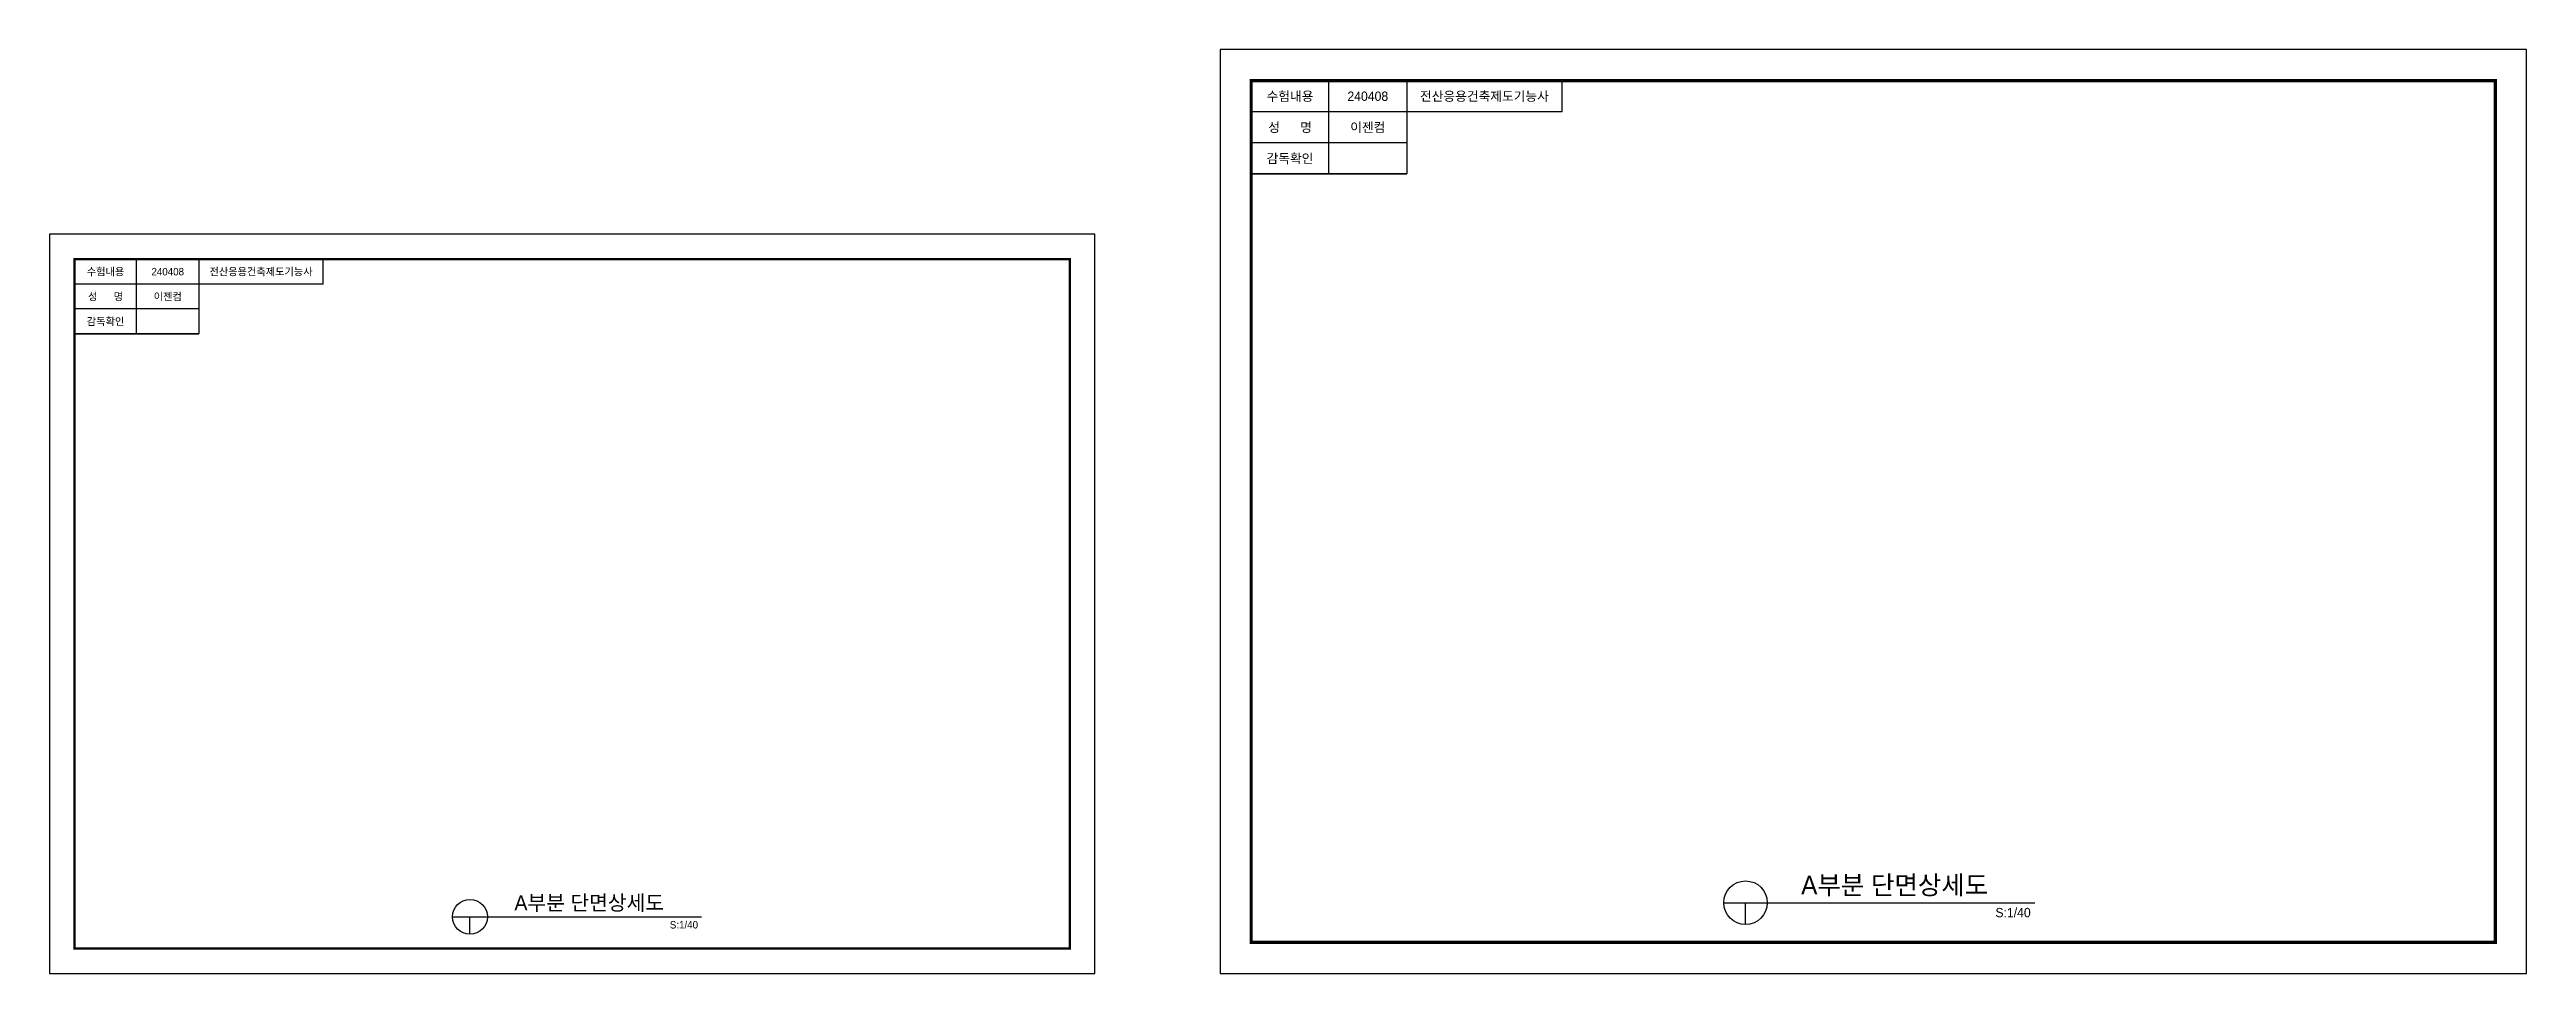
# Model space of a CAD drawing. Header units: millimetres. Extents: x -26940 to 54523, y 0 to 50405.
# Drawn here: x 0 to 39815, y 0 to 14850 of the extents above; entities that cross this region are included whole.
import ezdxf
from ezdxf.enums import TextEntityAlignment as Align

# ---------------------------------------------------------------- set-up
doc = ezdxf.new("R2010")
doc.units = ezdxf.units.MM
doc.header["$LTSCALE"] = 10
doc.layers.get('0').update_dxf_attribs({"lineweight": 30})
doc.styles.add('KO', font='')
doc.styles.get('KO').set_extended_font_data('Gulim')

msp = doc.modelspace()

# ---------------------------------------------------------------- texts
at = {"style": 'KO'}
for s, height, p in [('수험내용', 150, (19940.199, 14100)), ('240408', 150, (21190.199, 14100)), ('전산응용건축제도기능사', 150, (23065.199, 14100)), ('성      명', 150, (19940.199, 13600)), ('이젠컴', 150, (21190.199, 13600)), ('감독확인', 150, (19940.199, 13100)), ('수험내용', 120, (900, 11280)), ('240408', 120, (1900, 11280)), ('전산응용건축제도기능사', 120, (3400, 11280)), ('성      명', 120, (900, 10880)), ('이젠컴', 120, (1900, 10880)), ('감독확인', 120, (900, 10480)), ('A부분 단면상세도', 300, (29659.164, 1419.933)), ('A부분 단면상세도', 240, (8675.172, 1135.946)), ('S:1/40', 120, (10197.821, 782.588)), ('S:1/40', 150, (31562.476, 978.235))]:
    msp.add_text(s, height=height, dxfattribs=at).set_placement(p, align=Align.MIDDLE_CENTER)

# ---------------------------------------------------------------- linework, layer by layer
for p, q in [((24315.199, 14350), (19315.199, 14350)), ((19315.199, 14350), (19315.199, 12850)), ((20565.199, 12850), (20565.199, 14350)), ((21815.199, 14350), (21815.199, 12850)), ((24315.199, 13850), (24315.199, 14350)), ((24315.199, 13850), (19315.199, 13850)), ((21815.199, 13350), (19315.199, 13350)), ((19315.199, 12850), (21815.199, 12850)), ((21815.199, 12850), (19315.199, 12850)), ((4400, 11480), (400, 11480)), ((400, 11480), (400, 10280)), ((1400, 10280), (1400, 11480)), ((2400, 11480), (2400, 10280)), ((4400, 11080), (4400, 11480)), ((4400, 11080), (400, 11080)), ((2400, 10680), (400, 10680)), ((400, 10280), (2400, 10280)), ((2400, 10280), (400, 10280)), ((6477.898, 910.199), (10477.898, 910.199)), ((6757.898, 630.199), (6757.898, 910.199)), ((26912.571, 1137.749), (31912.571, 1137.749)), ((27262.571, 787.749), (27262.571, 1137.749))]:
    msp.add_line(p, q)
for points in [[(18815.199, 0), (39815.199, 0), (39815.199, 14850), (18815.199, 14850)], [(0, 0), (16800, 0), (16800, 11880), (0, 11880)]]:
    msp.add_lwpolyline(points, close=True)
for points, const_width in [([(19315.199, 500), (39315.199, 500), (39315.199, 14350), (19315.199, 14350)], 50), ([(400, 400), (16400, 400), (16400, 11480), (400, 11480)], 40)]:
    msp.add_lwpolyline(points, close=True, dxfattribs=dict(const_width=const_width))
for centre, radius in [((27262.571, 1137.749), 350), ((6757.898, 910.199), 280)]:
    msp.add_circle(centre, radius)

msp.set_redraw_order([(e.dxf.handle, doc.entitydb.next_handle()) for e in msp.query("TEXT MTEXT ATTDEF DIMENSION ARC_DIMENSION")])  # texts and dimensions are drawn at this point

doc.saveas('drawing.dxf')
